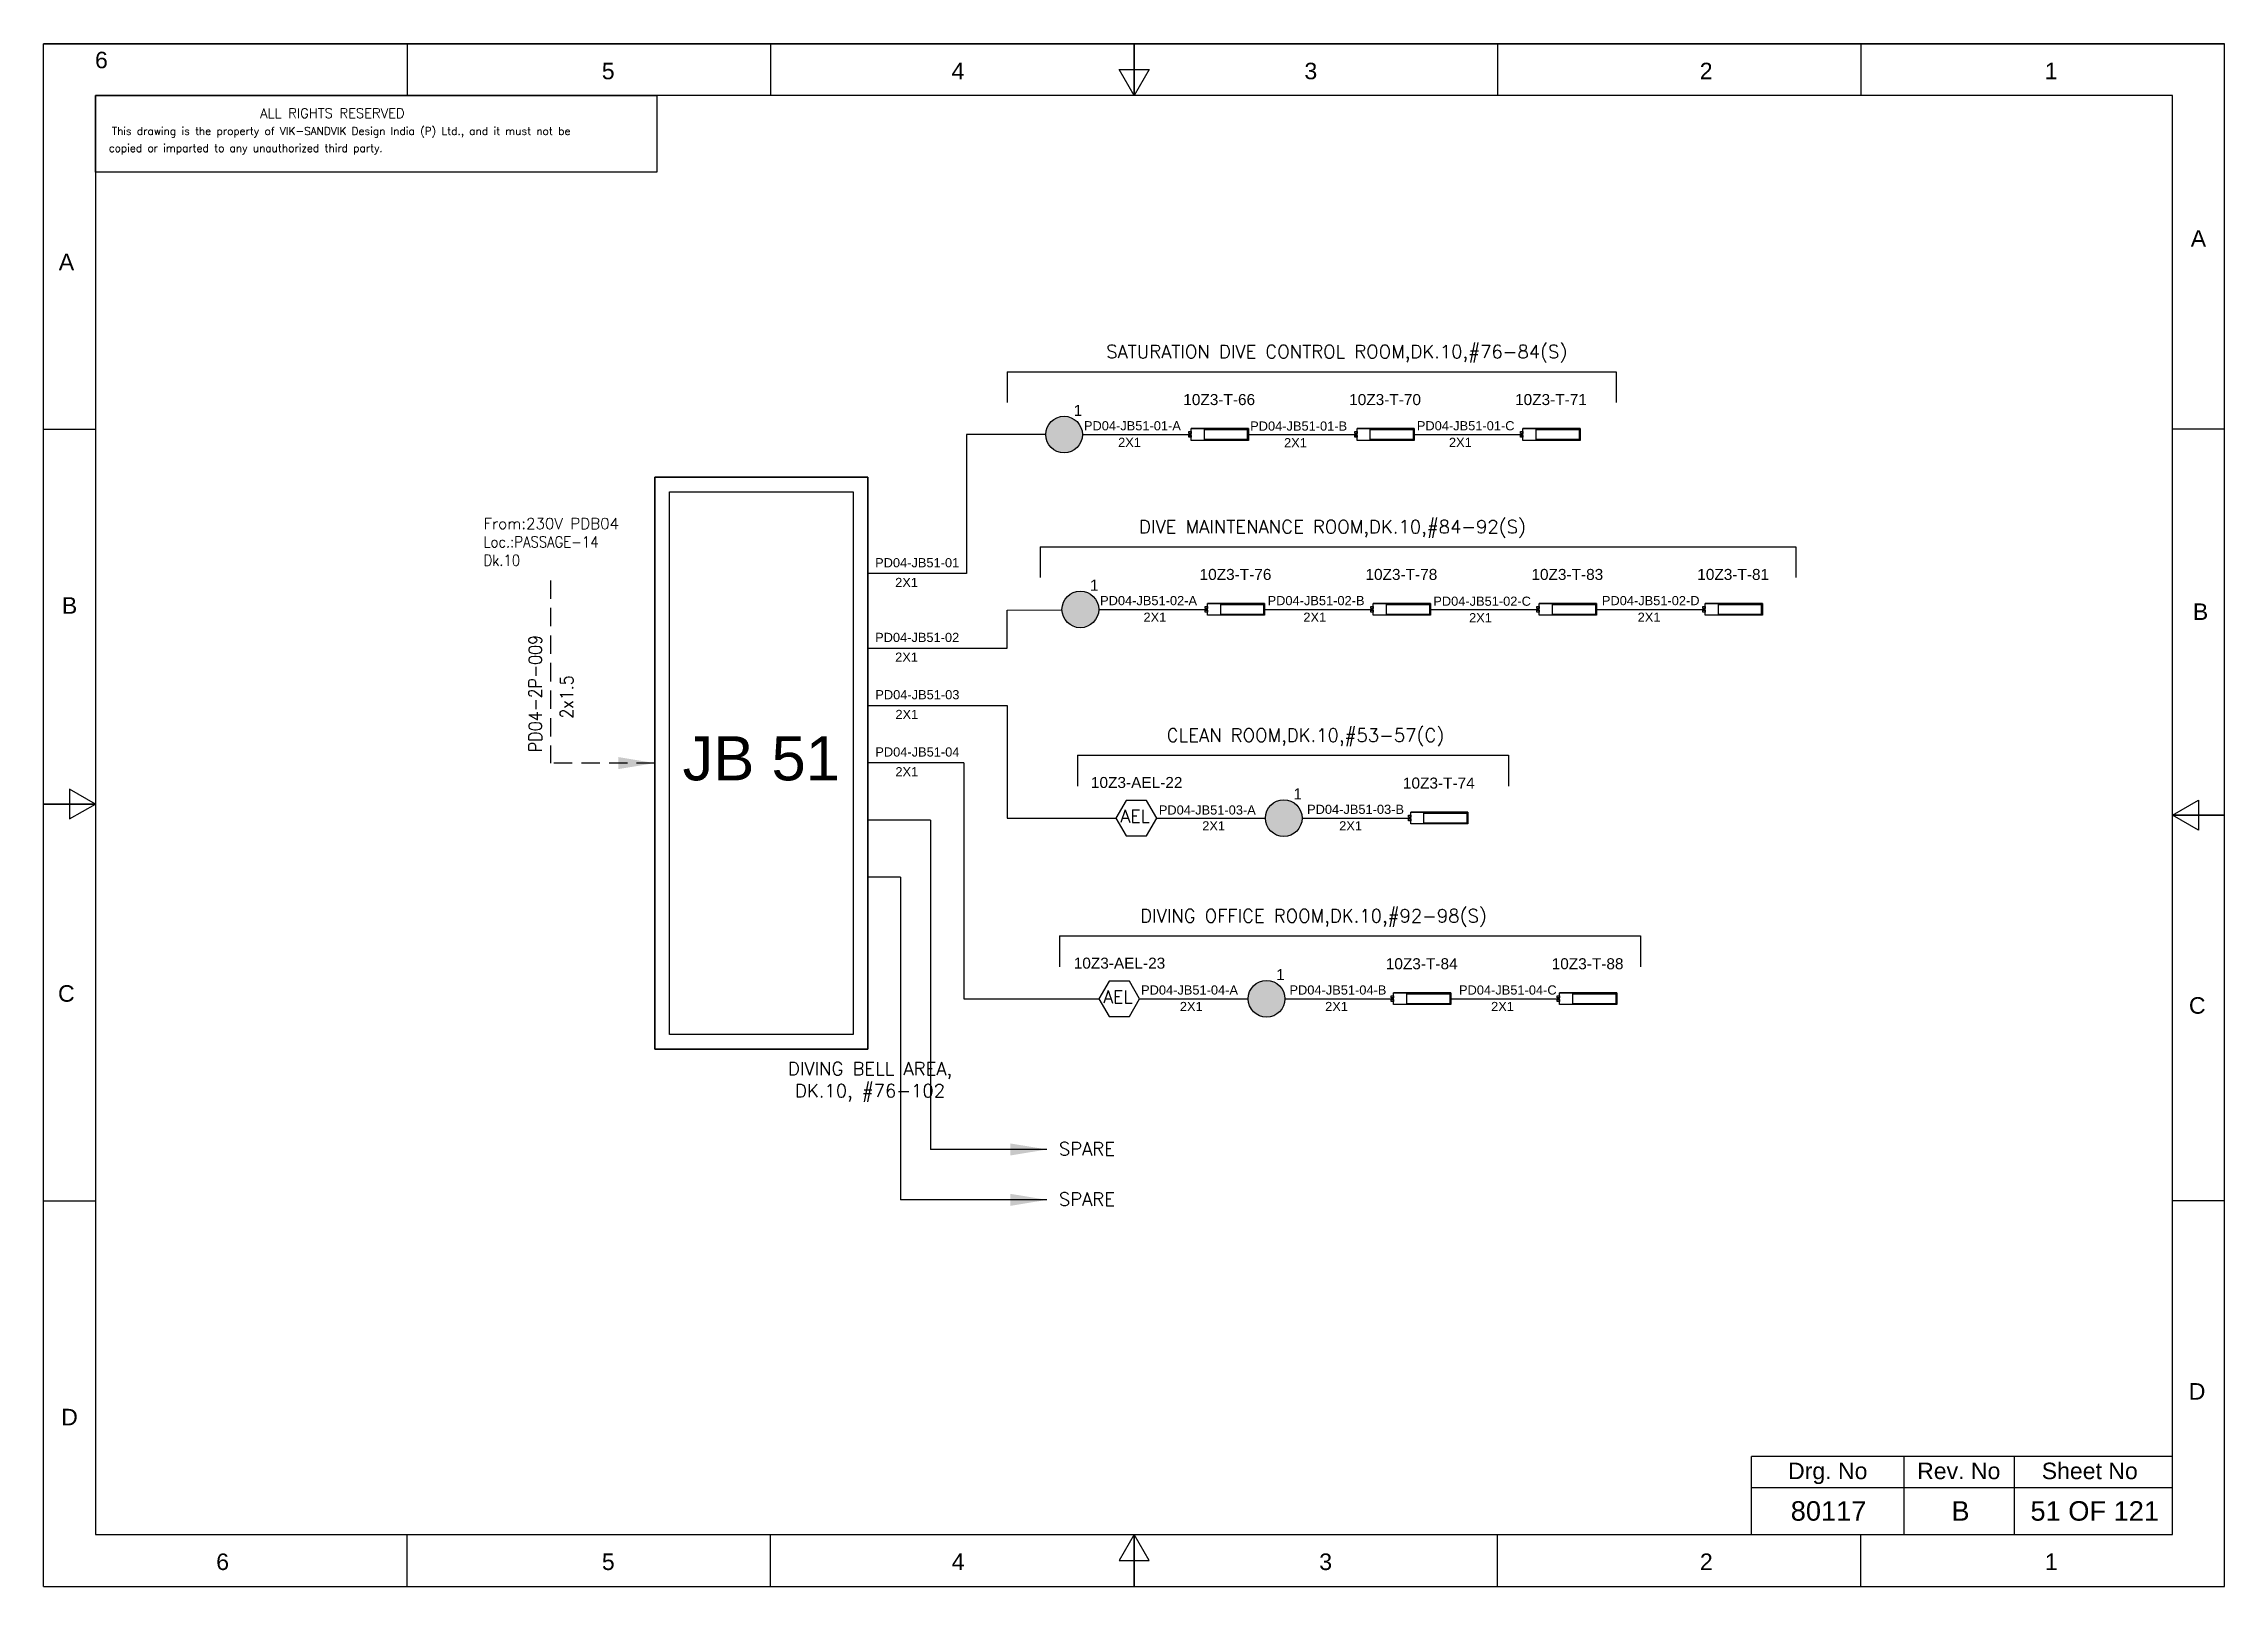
# Model space of a CAD drawing. Header units: inches. Extents: x -3311 to 1429, y -713 to 2436.
# Drawn here: x -670.4 to -373.4, y 969.1 to 1179.2 of the extents above; entities that cross this region are included whole.
import ezdxf
from ezdxf.enums import TextEntityAlignment as Align

# ---------------------------------------------------------------- set-up
doc = ezdxf.new("R2010")
doc.units = ezdxf.units.IN
doc.linetypes.add('HIDDEN', pattern=[0.375, 0.25, -0.125])
doc.linetypes.add('SOLID', pattern=[0])
for name, color, linetype, lineweight in [('ELEC_TXT-025', 1, 'Continuous', 25), ('HEL-025', 1, 'Continuous', 25), ('HEL-035', 2, 'Continuous', 35)]:
    doc.layers.add(name, color=color, linetype=linetype, lineweight=lineweight)
doc.layers.add('LINE', color=3, linetype='SOLID')
doc.styles.add('_NORMAL', font='arial.ttf')
doc.styles.add('ROMANS', font='simplex.shx', dxfattribs={"width": 0.88})
doc.styles.get("Standard").update_dxf_attribs({"font": 'arial.ttf'})
doc.dimstyles.get("Standard").update_dxf_attribs({"dimtxt": 0.18, "dimasz": 0.18, "dimexe": 0.18, "dimexo": 0.0625, "dimgap": 0.09, "dimtad": 0, "dimtih": 1, "dimtoh": 1, "dimdec": 4, "dimzin": 0, "dimdsep": 46, "dimtxsty": 'Standard', "dimcen": 0.09, "dimadec": 0, "dimazin": 0, "dimtfac": 1, "dimtdec": 4, "dimtofl": 0, "dimtmove": 0, "dimatfit": 3, "dimfxl": 1, "dimtolj": 1, "dimtzin": 0, "dimarcsym": 0})

msp = doc.modelspace()

# ---------------------------------------------------------------- texts
at = {"color": 7}
for s, p in [('PD04-JB51-01-A', (-528.68, 1126.53)), ('PD04-JB51-01-B', (-506.04, 1126.49, -0.03)), ('PD04-JB51-01-C', (-483.34, 1126.53, -0.03)), ('2X1', (-524.03, 1124.27)), ('2X1', (-501.43, 1124.22, -0.03)), ('2X1', (-478.97, 1124.27)), ('PD04-JB51-01', (-557.12, 1107.88)), ('2X1', (-554.39, 1105.19)), ('PD04-JB51-02-A', (-526.48, 1102.72)), ('PD04-JB51-02-B', (-503.67, 1102.72)), ('PD04-JB51-02-C', (-481.1, 1102.64)), ('PD04-JB51-02-D', (-458.14, 1102.72)), ('PD04-JB51-02', (-557.12, 1097.71)), ('2X1', (-520.57, 1100.46)), ('2X1', (-498.8, 1100.46)), ('2X1', (-476.23, 1100.39)), ('2X1', (-453.27, 1100.46)), ('2X1', (-554.39, 1095.02)), ('PD04-JB51-03', (-557.09, 1089.91)), ('2X1', (-554.36, 1087.22)), ('PD04-JB51-04', (-557.09, 1082.11)), ('2X1', (-554.36, 1079.42)), ('PD04-JB51-03-A', (-518.48, 1074.21)), ('PD04-JB51-03-B', (-498.29, 1074.3)), ('2X1', (-512.57, 1072.05)), ('2X1', (-493.92, 1072.05)), ('PD04-JB51-04-A', (-520.9, 1049.7)), ('2X1', (-515.62, 1047.45)), ('PD04-JB51-04-B', (-500.69, 1049.7)), ('2X1', (-495.83, 1047.45)), ('PD04-JB51-04-C', (-477.6, 1049.7)), ('2X1', (-473.23, 1047.45))]:
    msp.add_text(s, height=1.25, dxfattribs=at).set_placement(p)
at = {"color": 7, "lineweight": 30}
msp.add_text('JB 51 ', height=6, dxfattribs=at).set_placement((-571.46, 1081.87), align=Align.MIDDLE_CENTER)
at = {"color": 7}
for s, height, p in [('Sheet No', 2.246, (-391.7, 984.84)), ('Drg. No', 2.246, (-427.38, 984.84)), ('Rev. No', 2.246, (-409.54, 984.84)), ('80117', 2.653, (-427.27, 979.39)), ('B', 2.65, (-409.3, 979.39)), ('51 OF 121', 2.653, (-391.02, 979.39))]:
    msp.add_text(s, height=height, dxfattribs=at).set_placement(p, align=Align.MIDDLE_CENTER)
at = {"color": 7, "char_height": 1.8, "attachment_point": 1, "style": '_NORMAL'}
for s, insert, width in [('{\\Fromans|c0;\\C2;SATURATION DIVE CONTROL ROOM,DK.10,#76-84(S)}', (-525.65, 1138.15, 0.22), 74.1776), ('{\\Fromans|c0;\\C2;DIVE MAINTENANCE ROOM,DK.10,#84-92(S)}', (-521.18, 1114.31, 0.22), 74.1776), ('{\\Fromans|c0;\\C2;CLEAN ROOM,DK.10,#53-57(C)}', (-517.41, 1085.92, 0.22), 74.1776), ('{\\Fromans|c0;\\C2;DIVING OFFICE ROOM,DK.10,#92-98(S)}', (-521.03, 1061.33, 0.22), 74.1776), ('{\\Fromans|c0;\\C2;SPARE}', (-532.1, 1029.6), 8.1658), ('{\\Fromans|c0;\\C2;SPARE}', (-532.1, 1022.75), 8.1658)]:
    msp.add_mtext(s, dxfattribs=dict(at, insert=insert, width=width))
at = {"color": 7, "insert": (-610.45, 1114.59), "char_height": 1.5, "width": 36.8884, "attachment_point": 1}
msp.add_mtext('{\\Fromans|c0;\\C2;From:230V PDB04 \\P\\Fsimplex|c0;\\W0.88;Loc.:PASSAGE-14      \\PDk.10}', dxfattribs=at)
at = {"color": 7, "insert": (-604.3, 1082.71), "char_height": 1.8, "width": 17.1296, "attachment_point": 1, "rotation": 90, "style": '_NORMAL'}
msp.add_mtext('{\\Fromans|c0;\\W0.88;PD04-2P-009}', dxfattribs=at)
at = {"color": 7, "insert": (-600.03, 1087.28), "char_height": 1.8, "attachment_point": 1, "rotation": 90, "style": '_NORMAL'}
msp.add_mtext('{\\Fsimplex|c0;\\W0.88;2x1.5}', dxfattribs=at)
at = {"color": 7, "insert": (-569.62, 1040.51), "char_height": 1.8, "attachment_point": 1, "style": '_NORMAL'}
msp.add_mtext('\\pxqc;{\\Fromans|c0;\\C2;DIVING BELL AREA, \\PDK.10, #76-102}', dxfattribs=at)

# ---------------------------------------------------------------- blocks, each defined once
blk = doc.blocks.new('fr')
at = {"color": 7, "linetype": 'Continuous'}
for p, q in [((33763.99, 4500.4), (33466.99, 4500.4)), ((33466.99, 4500.4), (33763.99, 4500.4)), ((33466.99, 4290.33), (33466.99, 4500.4)), ((33516.49, 4500.4), (33516.49, 4493.33)), ((33565.99, 4500.4), (33565.99, 4493.33)), ((33615.49, 4500.4), (33615.49, 4493.33)), ((33615.49, 4493.33), (33615.49, 4500.4)), ((33615.49, 4500.4), (33615.49, 4493.33)), ((33664.99, 4500.4), (33664.99, 4493.33)), ((33714.49, 4500.4), (33714.49, 4493.33)), ((33763.99, 4290.33), (33763.99, 4500.4)), ((33763.99, 4290.33), (33763.99, 4500.4)), ((33615.49, 4493.33), (33613.45, 4496.87)), ((33613.45, 4496.87), (33617.53, 4496.87)), ((33617.53, 4496.87), (33615.49, 4493.33)), ((33756.92, 4493.33), (33474.06, 4493.33)), ((33474.06, 4493.33), (33474.06, 4297.41)), ((33756.92, 4297.41), (33756.92, 4493.33)), ((33466.99, 4447.89), (33474.06, 4447.89)), ((33763.99, 4447.89), (33756.92, 4447.89)), ((33474.06, 4396.87), (33470.53, 4398.91)), ((33470.53, 4398.91), (33470.53, 4394.83)), ((33466.99, 4396.87), (33474.06, 4396.87)), ((33474.06, 4396.87), (33466.99, 4396.87)), ((33466.99, 4396.87), (33474.06, 4396.87)), ((33470.53, 4394.83), (33474.06, 4396.87)), ((33756.92, 4395.37), (33760.45, 4397.41)), ((33760.45, 4397.41), (33760.45, 4393.33)), ((33763.99, 4395.37), (33756.92, 4395.37)), ((33760.45, 4393.33), (33756.92, 4395.37)), ((33756.92, 4395.37), (33763.99, 4395.37)), ((33763.99, 4395.37), (33756.92, 4395.37)), ((33466.99, 4342.85), (33474.06, 4342.85)), ((33763.99, 4342.85), (33756.92, 4342.85)), ((33474.06, 4297.41), (33756.92, 4297.41)), ((33516.49, 4290.33), (33516.49, 4297.41)), ((33565.99, 4290.33), (33565.99, 4297.41)), ((33615.49, 4297.41), (33613.45, 4293.87)), ((33615.49, 4290.33), (33615.49, 4297.41)), ((33617.53, 4293.87), (33615.49, 4297.41)), ((33615.49, 4297.41), (33615.49, 4290.33)), ((33615.49, 4290.33), (33615.49, 4297.41)), ((33664.99, 4290.33), (33664.99, 4297.41)), ((33714.49, 4290.33), (33714.49, 4297.41)), ((33613.45, 4293.87), (33617.53, 4293.87)), ((33466.99, 4290.33), (33763.99, 4290.33)), ((33466.99, 4290.33), (33763.99, 4290.33))]:
    blk.add_line(p, q, dxfattribs=at)
at = {"color": 7, "style": '_NORMAL'}
for s, p in [('6', (33474.86, 4498.18)), ('5', (33543.88, 4496.68)), ('4', (33591.52, 4496.68)), ('3', (33639.57, 4496.68)), ('2', (33693.41, 4496.68)), ('1', (33740.39, 4496.68)), ('A', (33760.45, 4473.88)), ('A', (33470.1, 4470.68)), ('B', (33470.52, 4423.9)), ('B', (33760.74, 4423.06)), ('C', (33470.08, 4371.07)), ('C', (33760.29, 4369.44)), ('D', (33760.27, 4316.89)), ('D', (33470.51, 4313.39)), ('6', (33491.37, 4293.69)), ('5', (33543.89, 4293.69)), ('4', (33591.53, 4293.69)), ('3', (33641.59, 4293.69)), ('2', (33693.43, 4293.69)), ('1', (33740.41, 4293.69))]:
    blk.add_text(s, height=2.25, dxfattribs=at).set_placement(p, align=Align.MIDDLE_CENTER)
blk = doc.blocks.new('A$C4BAD7D21')
at = {"layer": 'HEL-025'}
blk.add_lwpolyline([(-34000, 0), (-34000, 2086), (-18714, 2086), (-18714, 0)], close=True, dxfattribs=at)
at = {"layer": 'HEL-025', "style": 'ROMANS'}
for s, p in [('This drawing is the property of VIK-SANDVIK Design India (P) Ltd., and it must not be', (-33558, 1016)), (' copied or imparted to any unauthorized third party.', (-33785, 550))]:
    blk.add_text(s, height=210, dxfattribs=at).set_placement(p)
at = {"layer": 'HEL-035', "style": 'ROMANS'}
blk.add_text('     ALL RIGHTS RESERVED', height=262.5, dxfattribs=at).set_placement((-30497, 1476))
blk = doc.blocks.new('2A')
at = {"color": 7, "lineweight": -3, "ltscale": 2.5}
blk.add_line((790.02, 1997.62, -0.03), (782.23, 1997.62, -0.03), dxfattribs=at)
at = {"color": 7, "lineweight": -3, "ltscale": 2.5, "elevation": -0.03}
for points in [[(781.91, 1997.21), (782.23, 1997.21), (782.23, 1996.94), (781.91, 1996.94)], [(781.91, 1996.7), (782.23, 1996.7), (782.23, 1996.44), (781.91, 1996.44)], [(782.23, 1997.62), (790.02, 1997.62), (790.02, 1996.02), (782.23, 1996.02)], [(784.03, 1997.5), (789.88, 1997.5), (789.88, 1996.14), (784.03, 1996.14)]]:
    blk.add_lwpolyline(points, close=True, dxfattribs=at)
blk = doc.blocks.new('LED TUBE LIGHT 30W')
blk.add_blockref('2A', (179.91, -357.89))
blk.add_attdef('TAG_NO.', (962.52, 1642.97), '', height=1.5)
blk = doc.blocks.new('FIXED_KEY_SWITCH')
h = blk.add_hatch(color=1)
h.dxf.hatch_style = 1
edge = h.paths.add_edge_path()
edge.add_arc((848.13, 1737.46), 2.5, 0, 360)
at = {"color": 1}
blk.add_circle((848.13, 1737.46), 2.5, dxfattribs=at)
at = {"color": 7, "insert": (849.44, 1741.5), "char_height": 1.5, "attachment_point": 1, "style": '_NORMAL'}
blk.add_mtext_dynamic_manual_height_columns('1', width=1.5, gutter_width=7.5, heights=[0], dxfattribs=at)
blk = doc.blocks.new('SWT')
blk.add_blockref('FIXED_KEY_SWITCH', (0, 0))
blk.add_attdef('TAG_NO', (844.55, 1741.11), '', height=1.5)
blk = doc.blocks.new('AEL')
at = {"color": 4}
blk.add_lwpolyline([(989.98, -190.09), (992.75, -190.09), (994.14, -187.69), (992.75, -185.28), (989.98, -185.28), (988.59, -187.69)], close=True, dxfattribs=at)
at = {"color": 4, "style": 'ROMANS'}
blk.add_text('AEL', height=1.725, dxfattribs=at).set_placement((989.2, -188.27))
blk = doc.blocks.new('AEL_L')
blk.add_blockref('AEL', (0, 0))
blk.add_attdef('TAG_NO', (986.55, -183.59), '', height=1.5)

# ---------------------------------------------------------------- linework, layer by layer
for p, q in [((-539.13, 1134.5, -0.05), (-456.21, 1134.5, -0.05)), ((-544.69, 1125.95), (-544.69, 1107.04)), ((-534.66, 1110.67, -0.05), (-431.72, 1110.67, -0.05)), ((-539.12, 1096.87), (-539.12, 1102.06)), ((-539.12, 1089.07), (-539.12, 1073.73)), ((-545.04, 1081.27), (-558.1, 1081.27)), ((-545.04, 1081.27), (-545.04, 1049.13)), ((-529.56, 1082.28, -0.05), (-470.88, 1082.28, -0.05)), ((-549.56, 1073.47), (-558.1, 1073.47)), ((-549.56, 1073.47), (-549.56, 1028.61)), ((-553.68, 1065.67), (-558.1, 1065.67)), ((-553.68, 1065.67), (-553.68, 1021.75)), ((-532.01, 1057.69, -0.05), (-452.89, 1057.69, -0.05)), ((-545.04, 1049.13), (-526.66, 1049.13))]:
    msp.add_line(p, q)
at = {"color": 7, "linetype": 'Continuous'}
for p, q in [((-380.44, 986.79), (-437.76, 986.79)), ((-437.76, 976.19), (-437.76, 986.79)), ((-416.98, 976.19), (-416.98, 986.79)), ((-401.97, 976.19), (-401.97, 986.79)), ((-437.76, 982.6), (-380.44, 982.6))]:
    msp.add_line(p, q, dxfattribs=at)
at = {"linetype": 'HIDDEN', "ltscale": 10}
msp.add_lwpolyline([(-601.32, 1106.1), (-601.32, 1081.22)], dxfattribs=at)
at = {"layer": 'LINE', "color": 0}
for p, q in [((-539.13, 1134.5, -0.05), (-539.13, 1130.31, -0.05)), ((-456.21, 1134.5, -0.05), (-456.21, 1130.31, -0.05)), ((-528.89, 1125.95), (-514.09, 1125.95)), ((-506.29, 1125.95), (-491.5, 1125.95)), ((-483.7, 1125.95), (-468.9, 1125.95)), ((-587.11, 1120.17), (-587.11, 1042.27)), ((-558.1, 1120.17), (-587.11, 1120.17)), ((-558.1, 1042.27), (-558.1, 1120.17)), ((-534.66, 1110.67, -0.05), (-534.66, 1106.48, -0.05)), ((-431.72, 1110.67, -0.05), (-431.72, 1106.48, -0.05)), ((-544.69, 1107.04), (-558.1, 1107.04)), ((-539.12, 1102.06), (-531.67, 1102.07)), ((-526.67, 1102.14), (-511.87, 1102.14)), ((-504.07, 1102.14), (-489.28, 1102.14)), ((-481.48, 1102.14), (-466.68, 1102.14)), ((-458.88, 1102.14), (-444.09, 1102.14)), ((-558.1, 1096.87), (-539.12, 1096.87)), ((-558.07, 1089.07), (-539.12, 1089.07)), ((-529.56, 1082.28, -0.05), (-529.56, 1078.09, -0.05)), ((-470.88, 1082.28, -0.05), (-470.88, 1078.09, -0.05)), ((-539.12, 1073.73), (-524.32, 1073.73)), ((-518.77, 1073.73), (-503.97, 1073.73)), ((-498.97, 1073.73), (-484.17, 1073.73)), ((-532.01, 1057.69, -0.05), (-532.01, 1053.5, -0.05)), ((-452.89, 1057.69, -0.05), (-452.89, 1053.5, -0.05)), ((-521.1, 1049.13), (-506.31, 1049.13)), ((-501.31, 1049.13), (-486.51, 1049.13)), ((-478.71, 1049.13), (-463.92, 1049.13)), ((-587.11, 1042.27), (-558.1, 1042.27))]:
    msp.add_line(p, q, dxfattribs=at)
at = {"layer": 'LINE', "color": 7}
msp.add_line((-533.89, 1125.95), (-544.69, 1125.95), dxfattribs=at)
at = {"layer": 'LINE', "color": 0}
for points in [[(-587.11, 1120.17), (-558.1, 1120.17), (-558.1, 1042.27), (-587.11, 1042.27)], [(-585.11, 1118.17), (-560.1, 1118.17), (-560.1, 1044.27), (-585.11, 1044.27)]]:
    msp.add_lwpolyline(points, close=True, dxfattribs=at)

# ---------------------------------------------------------------- block references
for name, p in [('fr', (-34137.35, -3321.22)), ('SWT', (-1379.52, -611.51)), ('SWT', (-1377.3, -635.31)), ('SWT', (-1349.6, -663.73)), ('SWT', (-1351.94, -688.33))]:
    msp.add_blockref(name, p)
ref = msp.add_blockref('LED TUBE LIGHT 30W', (-1476.22, -512.97, 0.03))
ref.add_attrib('TAG_NO.', '10Z3-T-66', (-515.15, 1129.97, 0.03), dxfattribs={"height": 1.5})
ref = msp.add_blockref('LED TUBE LIGHT 30W', (-1453.63, -512.97, 0.03))
ref.add_attrib('TAG_NO.', '10Z3-T-70', (-492.56, 1129.97, 0.03), dxfattribs={"height": 1.5})
ref = msp.add_blockref('LED TUBE LIGHT 30W', (-1431.04, -512.97, 0.03))
ref.add_attrib('TAG_NO.', '10Z3-T-71', (-469.97, 1129.97, 0.03), dxfattribs={"height": 1.5})
ref = msp.add_blockref('LED TUBE LIGHT 30W', (-1474, -536.78, 0.03))
ref.add_attrib('TAG_NO.', '10Z3-T-76', (-512.93, 1106.16, 0.03), dxfattribs={"height": 1.5})
ref = msp.add_blockref('LED TUBE LIGHT 30W', (-1451.41, -536.78, 0.03))
ref.add_attrib('TAG_NO.', '10Z3-T-78', (-490.34, 1106.16, 0.03), dxfattribs={"height": 1.5})
ref = msp.add_blockref('LED TUBE LIGHT 30W', (-1428.81, -536.78, 0.03))
ref.add_attrib('TAG_NO.', '10Z3-T-83', (-467.74, 1106.16, 0.03), dxfattribs={"height": 1.5})
ref = msp.add_blockref('LED TUBE LIGHT 30W', (-1406.22, -536.78, 0.03))
ref.add_attrib('TAG_NO.', '10Z3-T-81', (-445.15, 1106.16, 0.03), dxfattribs={"height": 1.5})
ref = msp.add_blockref('AEL_L', (-1512.91, 1261.42))
ref.add_attrib('TAG_NO', '10Z3-AEL-22', (-527.73, 1077.83), dxfattribs={"color": 4, "height": 1.5})
ref = msp.add_blockref('LED TUBE LIGHT 30W', (-1446.31, -565.2, 0.03))
ref.add_attrib('TAG_NO.', '10Z3-T-74', (-485.24, 1077.75, 0.03), dxfattribs={"height": 1.5})
ref = msp.add_blockref('AEL_L', (-1515.24, 1236.82))
ref.add_attrib('TAG_NO', '10Z3-AEL-23', (-530.07, 1053.23), dxfattribs={"color": 4, "height": 1.5})
ref = msp.add_blockref('LED TUBE LIGHT 30W', (-1448.64, -589.8, 0.03))
ref.add_attrib('TAG_NO.', '10Z3-T-84', (-487.57, 1053.15, 0.03), dxfattribs={"height": 1.5})
ref = msp.add_blockref('LED TUBE LIGHT 30W', (-1426.05, -589.8, 0.03))
ref.add_attrib('TAG_NO.', '10Z3-T-88', (-464.98, 1053.15, 0.03), dxfattribs={"height": 1.5})
at = {"layer": 'ELEC_TXT-025', "color": 0, "xscale": 0.005, "yscale": 0.005, "zscale": 0.005}
msp.add_blockref('A$C4BAD7D21', (-493.29, 1161.68), dxfattribs=at)

msp.set_redraw_order([(e.dxf.handle, doc.entitydb.next_handle()) for e in msp.query("TEXT MTEXT ATTDEF DIMENSION ARC_DIMENSION")])  # texts and dimensions are drawn at this point

# ---------------------------------------------------------------- leaders
at = {"linetype": 'HIDDEN', "ltscale": 10}
msp.add_leader([(-587.11, 1081.22), (-601.32, 1081.22)], dimstyle='Standard', override={"dimasz": 5, "dimarcsym": 1}, dxfattribs=at)
for points in [[(-533.72, 1028.61), (-549.56, 1028.61)], [(-533.72, 1021.75), (-553.68, 1021.75)]]:
    msp.add_leader(points, dimstyle='Standard', override={"dimasz": 5, "dimarcsym": 1})

doc.saveas('drawing.dxf')
